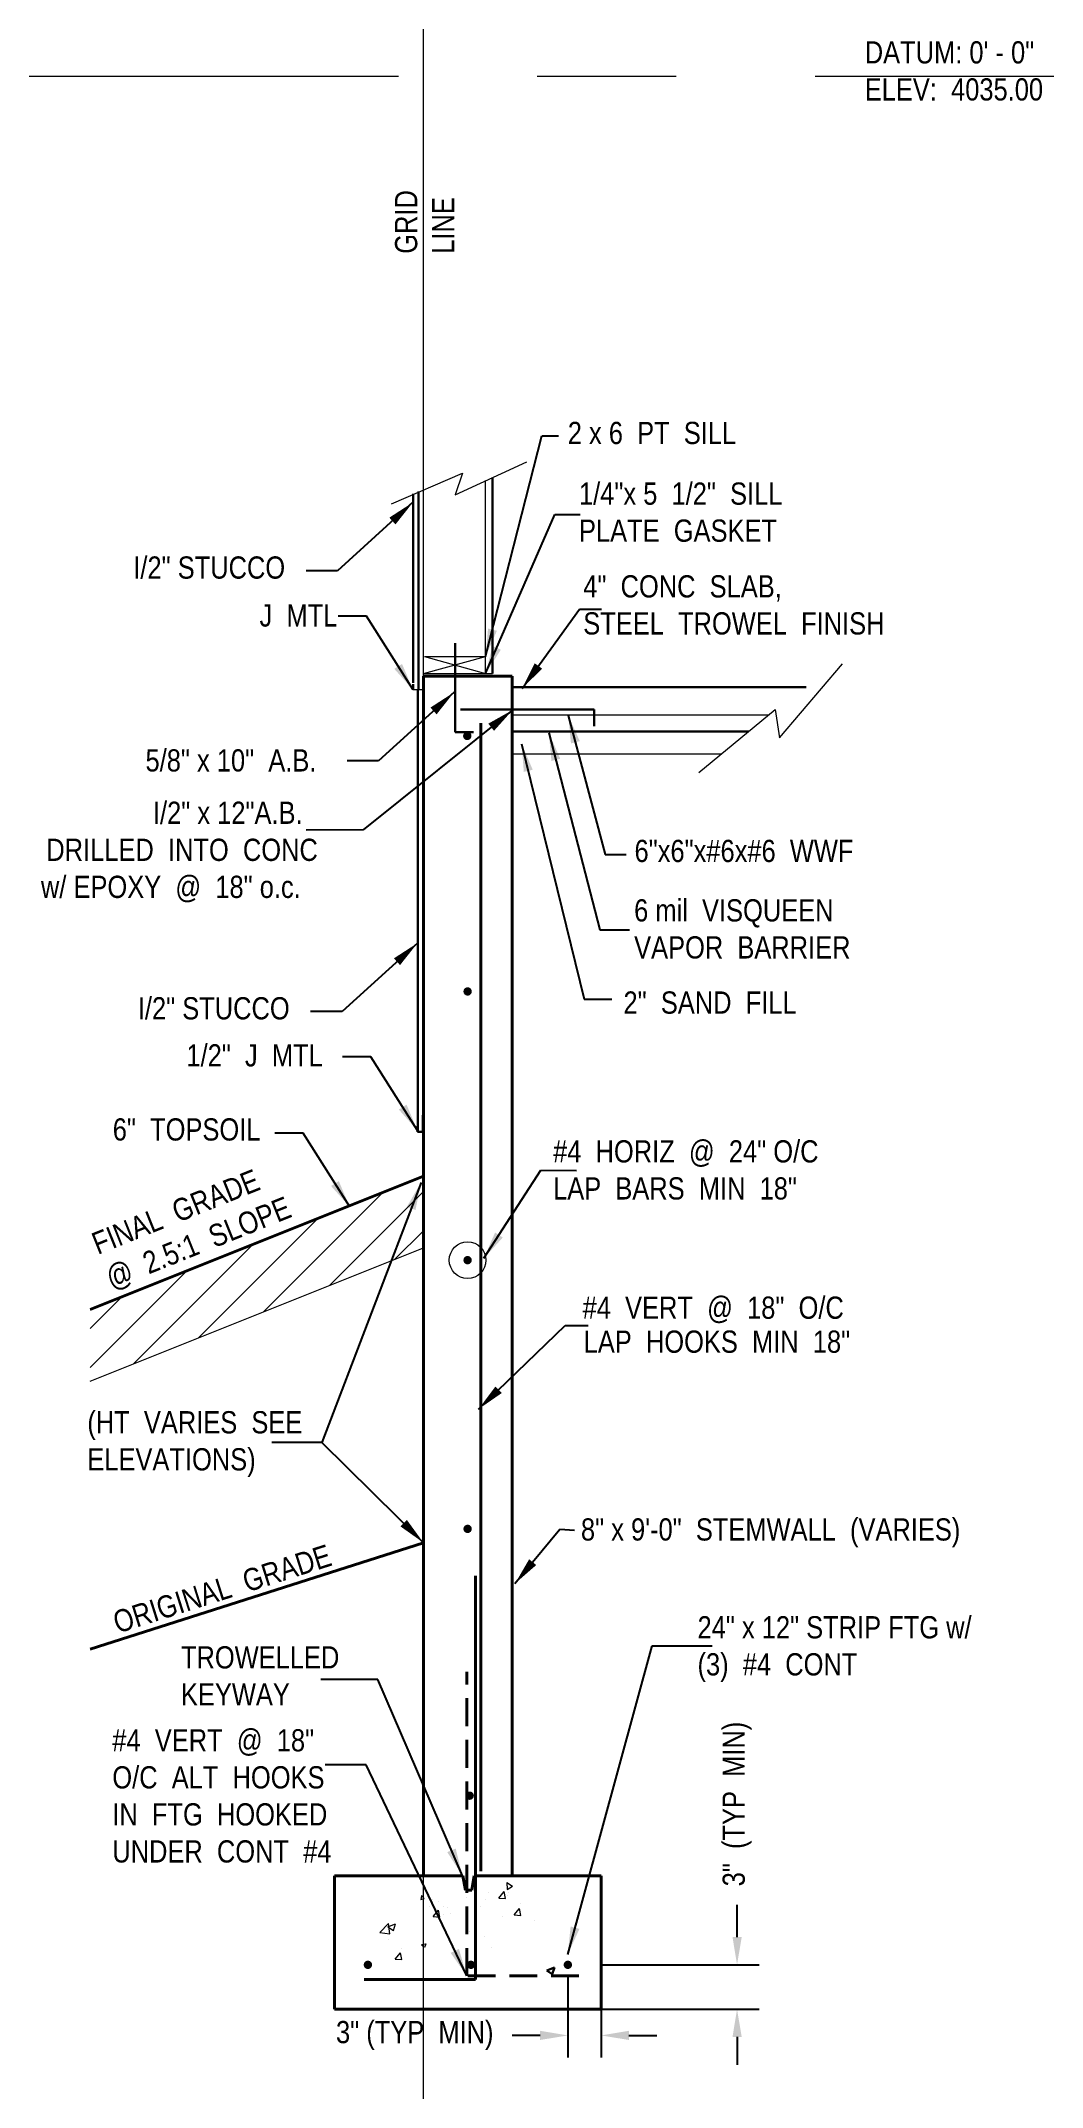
# Model space of a CAD drawing. Header units: inches. Extents: x 2775 to 28360, y 1488 to 9823.
# Drawn here: x 11498.8 to 11588.9, y 1920.8 to 2105 of the extents above; entities that cross this region are included whole.
import ezdxf

# ---------------------------------------------------------------- set-up
doc = ezdxf.new("R2010")
doc.units = ezdxf.units.IN
doc.header["$LTSCALE"] = 0.5
doc.header["$MEASUREMENT"] = 0
doc.header["$PDMODE"] = 1
doc.linetypes.add('CENTER', pattern=[2, 1.25, -0.25, 0.25, -0.25])
doc.linetypes.add('DASHED', pattern=[0.75, 0.5, -0.25])
doc.layers.get('Defpoints').update_dxf_attribs({"linetype": 'CONTINUOUS'})
for name, color, linetype, lineweight in [('CONCRETE', 7, 'CONTINUOUS', 30), ('FOUNDATION', 7, 'CONTINUOUS', 40), ('FOUNDATION TEXT', 7, 'CONTINUOUS', 9), ('LAYOUT', 6, 'CONTINUOUS', 9)]:
    doc.layers.add(name, color=color, linetype=linetype, lineweight=lineweight)
doc.layers.add('FINFRAMING', color=4, linetype='CONTINUOUS')
doc.styles.add('ARCHENT', font='technical.ttf', dxfattribs={"height": 2})
doc.dimstyles.new('ARCHENTLTD', dxfattribs={"dimtxt": 12, "dimasz": 6, "dimexe": 9, "dimexo": 3, "dimgap": 1, "dimtad": 0, "dimdec": 4, "dimzin": 1, "dimdsep": 46, "dimlunit": 4, "dimtxsty": 'ARCHENT', "dimcen": 6, "dimaunit": 1, "dimadec": 5, "dimazin": 0, "dimtfac": 1, "dimtdec": 4, "dimtofl": 0, "dimtmove": 0, "dimatfit": 3, "dimfxl": 1, "dimfrac": 2, "dimtolj": 1, "dimtzin": 0, "dimarcsym": 0})

msp = doc.modelspace()

# ---------------------------------------------------------------- texts
at = {"layer": 'CONCRETE', "color": 7, "linetype": 'Continuous', "lineweight": 9, "ltscale": 0.125, "char_height": 2, "attachment_point": 1, "style": 'ARCHENT'}
for s, insert in [('DATUM: 0\' - 0"\\PELEV:  4035.00', (11572.93634, 2104.94838)), ('1/4"x 5  1/2"  SILL  \\PPLATE  GASKET', (11547.21268, 2065.23036)), ('I/2" STUCCO', (11507.0951, 2058.57393)), ('4"  CONC  SLAB,  \\PSTEEL  TROWEL  FINISH', (11547.5972, 2056.88052)), ('J  MTL', (11518.45966, 2054.26083)), ('5/8" x 10"  A.B.', (11508.19532, 2041.21405)), ('\\pi-14.97;I/2" x 12"A.B. \\P\\pi-24.565;DRILLED  INTO  CONC\\P\\pi-25.05;w/ EPOXY  @  18" o.c.', (11523.83294, 2036.5)), ('6"x6"x#6x#6  WWF', (11552.21224, 2033.06521)), ('I/2" STUCCO', (11507.50247, 2018.90088)), ('6"  TOPSOIL', (11505.24645, 2007.99555))]:
    msp.add_mtext(s, dxfattribs=dict(at, insert=insert))
at = {"layer": 'CONCRETE', "color": 7, "linetype": 'Continuous', "lineweight": 9, "ltscale": 0.125, "insert": (11530.65292, 2085.82119), "char_height": 2, "attachment_point": 1, "rotation": 90, "style": 'ARCHENT'}
msp.add_mtext('GRID\\PLINE', dxfattribs=at)
at = {"layer": 'CONCRETE', "color": 7, "linetype": 'Continuous', "lineweight": 9, "ltscale": 0.125, "char_height": 2, "attachment_point": 1, "style": 'ARCHENT'}
for s, insert, width in [('2 x 6  PT  SILL', (11546.20329, 2070.69002), 19.8125), ('6 mil  VISQUEEN  \\PVAPOR  BARRIER', (11552.1763, 2027.71527), 36.0625), ('2"  SAND  FILL', (11551.21866, 2019.41746), 16.875)]:
    msp.add_mtext(s, dxfattribs=dict(at, insert=insert, width=width))
at = {"layer": 'FOUNDATION TEXT', "color": 7, "linetype": 'Continuous', "lineweight": 9, "ltscale": 0.125, "char_height": 2, "attachment_point": 1, "style": 'ARCHENT'}
for s, insert in [('1/2"  J  MTL', (11511.87733, 2014.66164)), ('TROWELLED\\PKEYWAY', (11511.38577, 1960.47381))]:
    msp.add_mtext(s, dxfattribs=dict(at, insert=insert))
at = {"layer": 'FOUNDATION TEXT', "color": 7, "linetype": 'Continuous', "lineweight": 9, "ltscale": 0.15, "char_height": 2, "attachment_point": 1, "style": 'ARCHENT'}
for s, insert, width in [('#4  HORIZ  @  24" O/C\\PLAP  BARS  MIN  18"', (11544.883, 2006.02014), 30.1875), ('#4  VERT  @  18"\\PO/C  ALT  HOOKS  \\PIN  FTG  HOOKED\\PUNDER  CONT  #4', (11505.20762, 1953.00682), 36.125)]:
    msp.add_mtext(s, dxfattribs=dict(at, insert=insert, width=width))
at = {"layer": 'FOUNDATION TEXT', "color": 7, "linetype": 'Continuous', "lineweight": 9, "ltscale": 0.125, "char_height": 2, "width": 22.375, "attachment_point": 1, "style": 'ARCHENT'}
for s, insert, rotation in [('FINAL  GRADE\\P@  2.5:1  SLOPE', (11503.1542, 1997.55146), 21.8704644), ('ORIGINAL  GRADE', (11505.0811, 1963.51437), 17.6269879)]:
    msp.add_mtext(s, dxfattribs=dict(at, insert=insert, rotation=rotation))
at = {"layer": 'FOUNDATION TEXT', "color": 7, "linetype": 'Continuous', "lineweight": 9, "ltscale": 0.15, "char_height": 2, "attachment_point": 1, "style": 'ARCHENT'}
for s, insert in [('#4  VERT  @  18"  O/C', (11547.54003, 1991.95119)), ('LAP  HOOKS  MIN  18"', (11547.63555, 1988.89358)), ('8" x 9\'-0"  STEMWALL  (VARIES)', (11547.38932, 1971.988))]:
    msp.add_mtext(s, dxfattribs=dict(at, insert=insert))
at = {"layer": 'FOUNDATION TEXT', "color": 7, "linetype": 'Continuous', "lineweight": 9, "ltscale": 0.125, "insert": (11502.96065, 1981.63505), "char_height": 2, "width": 22.375, "attachment_point": 1, "style": 'ARCHENT'}
msp.add_mtext('(HT  VARIES  SEE  ELEVATIONS)', dxfattribs=at)
at = {"layer": 'FOUNDATION TEXT', "color": 7, "linetype": 'Continuous', "lineweight": 9, "ltscale": 0.05, "insert": (11557.88403, 1963.18137), "char_height": 2, "attachment_point": 1, "style": 'ARCHENT'}
msp.add_mtext('24" x 12" STRIP FTG w/\\P(3)  #4  CONT', dxfattribs=at)

# ---------------------------------------------------------------- blocks, each defined once
blk = doc.blocks.new('*D37')
at = {"layer": 'CONCRETE', "color": 0, "lineweight": -2, "ltscale": 1.5}
for p, q in [((11546.21, 1930.8), (11546.21, 1923.44)), ((11549.21, 1930.8), (11549.21, 1923.44)), ((11543.71, 1925.44), (11541.21, 1925.44)), ((11551.71, 1925.44), (11554.21, 1925.44))]:
    blk.add_line(p, q, dxfattribs=at)
at = {"layer": 'CONCRETE', "color": 0, "lineweight": 20, "ltscale": 1.5}
for points in [[(11543.71, 1925.86), (11543.71, 1925.03), (11546.21, 1925.44)], [(11551.71, 1925.86), (11551.71, 1925.03), (11549.21, 1925.44)]]:
    blk.add_solid(points, dxfattribs=at)
at = {"layer": 'Defpoints', "color": 0, "lineweight": 20, "ltscale": 1.5}
for p in [(11546.21, 1931.8), (11549.21, 1931.8), (11549.21, 1925.44)]:
    blk.add_point(p, dxfattribs=at)
at = {"layer": 'CONCRETE', "color": 0, "lineweight": 20, "ltscale": 1.5, "insert": (11532.43, 1925.44), "char_height": 2, "attachment_point": 5, "style": 'ARCHENT'}
blk.add_mtext('\\A1;3" (TYP  MIN)', dxfattribs=at)
blk = doc.blocks.new('*D38')
at = {"layer": 'CONCRETE', "color": 0, "lineweight": -2, "ltscale": 1.5}
for p, q in [((11561.44, 1934.3), (11561.44, 1937.19)), ((11549.21, 1931.8), (11563.44, 1931.8)), ((11549.21, 1927.8), (11563.44, 1927.8)), ((11561.44, 1925.3), (11561.44, 1922.8))]:
    blk.add_line(p, q, dxfattribs=at)
at = {"layer": 'CONCRETE', "color": 0, "lineweight": 20, "ltscale": 1.5}
for points in [[(11561.03, 1934.3), (11561.86, 1934.3), (11561.44, 1931.8)], [(11561.03, 1925.3), (11561.86, 1925.3), (11561.44, 1927.8)]]:
    blk.add_solid(points, dxfattribs=at)
at = {"layer": 'Defpoints', "color": 0, "lineweight": 20, "ltscale": 1.5}
for p in [(11546.21, 1931.8), (11546.21, 1927.8), (11561.44, 1927.8)]:
    blk.add_point(p, dxfattribs=at)
at = {"layer": 'CONCRETE', "color": 0, "lineweight": 20, "ltscale": 1.5, "insert": (11561.44, 1946.27), "char_height": 2, "attachment_point": 5, "rotation": 90, "style": 'ARCHENT'}
blk.add_mtext('\\A1;3"  (TYP  MIN)', dxfattribs=at)

# ---------------------------------------------------------------- dimensions: what is measured, and where the dimension line sits
at = {"layer": 'CONCRETE', "lineweight": 20, "ltscale": 1.5}
dim = msp.add_linear_dim(base=(11561.44311, 1927.79677), p1=(11546.21109, 1931.79677), p2=(11546.21109, 1927.79677), angle=90, text='3"  (TYP  MIN)', dimstyle='ARCHENTLTD', override={"dimtxt": 2, "dimasz": 2.5, "dimexe": 2}, dxfattribs=at)
dim.commit()
dim.dimension.update_dxf_attribs({"geometry": '*D38', "text_midpoint": (11561.44311, 1946.26923), "dimtype": 160})
dim = msp.add_linear_dim(base=(11549.21109, 1925.44409), p1=(11546.21109, 1931.79677), p2=(11549.21109, 1931.79677), text='3" (TYP  MIN)', dimstyle='ARCHENTLTD', override={"dimtxt": 2, "dimasz": 2.5, "dimexe": 2, "dimexo": 1}, dxfattribs=at)
dim.commit()
dim.dimension.update_dxf_attribs({"geometry": '*D37', "text_midpoint": (11532.4263, 1925.44409), "dimtype": 160})

# ---------------------------------------------------------------- hatches: boundary and pattern name
at = {"layer": 'FOUNDATION', "lineweight": 9, "ltscale": 1.5}
h = msp.add_hatch(dxfattribs=at)
h.set_pattern_fill('ANSI31', color=3, scale=20, style=0)
h.paths.add_polyline_path([(11533.21109, 1996.33457), (11533.21109, 2002.79677), (11503.21109, 1990.79677), (11503.21109, 1984.33457)])

# ---------------------------------------------------------------- linework, layer by layer
at = {"layer": 'CONCRETE', "color": 7, "lineweight": 9, "ltscale": 0.25}
for p, q in [((11536.05603, 2064.13144), (11542.52774, 2067.10415)), ((11530.32839, 2063.31399), (11536.72552, 2066.06373)), ((11536.72552, 2066.06373), (11536.05603, 2064.13144)), ((11533.21109, 2048.04677), (11538.80686, 2049.56006)), ((11533.32172, 2049.5578), (11538.80686, 2048.04838)), ((11565.25453, 2042.25302), (11570.93073, 2048.90161)), ((11558.01262, 2039.12421), (11564.86306, 2044.79514)), ((11564.86306, 2044.79514), (11565.25453, 2042.25302))]:
    msp.add_line(p, q, dxfattribs=at)
at = {"layer": 'CONCRETE', "color": 7, "lineweight": 20, "ltscale": 0.25}
for p, q in [((11538.80686, 2048.04838), (11538.80686, 2065.39501)), ((11533.21109, 2048.04677), (11533.21109, 2064.55309))]:
    msp.add_line(p, q, dxfattribs=at)
at = {"layer": 'CONCRETE', "color": 7, "lineweight": 30, "ltscale": 0.25}
for p, q in [((11539.43186, 2048.04838), (11539.43186, 2065.68209)), ((11536.53999, 2044.8024), (11548.57184, 2044.8024)), ((11548.57184, 2044.8024), (11548.57184, 2043.3024))]:
    msp.add_line(p, q, dxfattribs=at)
at = {"layer": 'CONCRETE', "color": 7, "linetype": 'Continuous', "lineweight": 30, "ltscale": 0.25}
for p, q in [((11532.27416, 2064.19791), (11532.27416, 2047.18714)), ((11532.71109, 2046.56214), (11532.71109, 2006.79226))]:
    msp.add_line(p, q, dxfattribs=at)
at = {"layer": 'CONCRETE', "color": 7, "linetype": 'Continuous', "ltscale": 1.5}
msp.add_line((11532.77416, 2064.41283), (11532.77416, 2046.56214), dxfattribs=at)
at = {"layer": 'CONCRETE', "color": 7, "linetype": 'Continuous', "lineweight": 30, "ltscale": 0.125}
for p, q in [((11536.077, 2050.75541), (11536.077, 2042.75541)), ((11532.27416, 2046.56214), (11532.27416, 2047.06214)), ((11536.077, 2042.75541), (11537.71866, 2042.75541)), ((11533.1715, 2008.29226), (11533.1715, 2006.79226)), ((11532.6715, 2006.79226), (11532.6715, 2007.29226)), ((11533.1715, 2006.79226), (11532.6715, 2006.79226))]:
    msp.add_line(p, q, dxfattribs=at)
at = {"layer": 'CONCRETE', "color": 7, "linetype": 'Continuous', "lineweight": 20, "ltscale": 0.125}
for p, q in [((11533.32172, 2049.5578), (11538.80686, 2049.55938)), ((11533.21109, 2046.56214), (11532.27416, 2046.56214))]:
    msp.add_line(p, q, dxfattribs=at)
at = {"layer": 'CONCRETE', "color": 7, "linetype": 'Continuous', "lineweight": 9, "ltscale": 0.125}
msp.add_line((11533.21109, 2048.04677), (11539.43186, 2048.04856), dxfattribs=at)
at = {"layer": 'CONCRETE', "color": 7, "linetype": 'Continuous', "lineweight": 40, "ltscale": 0.15}
msp.add_line((11538.3775, 2043.55042), (11538.3775, 1940.21553), dxfattribs=at)
at = {"layer": 'CONCRETE', "color": 7, "linetype": 'Continuous', "lineweight": 20}
msp.add_line((11560.01174, 2040.77913), (11541.21109, 2040.77913), dxfattribs=at)
at = {"layer": 'CONCRETE', "color": 7, "linetype": 'Continuous', "lineweight": 40, "ltscale": 1.5}
for p, q in [((11537.88752, 1930.46473), (11537.88752, 1966.79957)), ((11527.88752, 1930.47), (11537.88752, 1930.47))]:
    msp.add_line(p, q, dxfattribs=at)
at = {"layer": 'CONCRETE', "color": 7, "linetype": 'DASHED', "lineweight": 40, "ltscale": 10}
for p, q in [((11537.10887, 1930.7915), (11537.10887, 1958.16926)), ((11547.21109, 1930.79677), (11537.10887, 1930.7915))]:
    msp.add_line(p, q, dxfattribs=at)
at = {"layer": 'CONCRETE', "lineweight": 9, "ltscale": 1.5}
for p, q in [((11533.03621, 1938.02854), (11532.98635, 1937.68811)), ((11532.98635, 1937.68811), (11533.26885, 1937.77945)), ((11540.72354, 1939.19221), (11540.75369, 1938.5897)), ((11540.75369, 1938.5897), (11541.221, 1938.87588)), ((11533.02527, 1933.61223), (11533.43032, 1933.68453)), ((11533.43032, 1933.68453), (11533.29291, 1933.35204))]:
    msp.add_line(p, q, dxfattribs=at)
at = {"layer": 'CONCRETE', "color": 7, "linetype": 'Continuous', "lineweight": 9, "ltscale": 3}
for p, q in [((11534.0224, 1937.70352), (11534.0224, 1937.70352)), ((11539.99061, 1937.80901), (11540.4727, 1938.38354)), ((11539.99061, 1937.80901), (11540.58833, 1937.75672)), ((11540.5882, 1937.75669), (11540.47258, 1938.38352)), ((11540.73056, 1939.20151), (11541.22798, 1938.86599)), ((11540.81367, 1938.0168), (11540.81367, 1938.0168)), ((11540.88461, 1938.33207), (11540.88461, 1938.33207)), ((11533.7792, 1937.04565), (11533.7792, 1937.04565)), ((11534.08232, 1936.15015), (11534.56441, 1936.72468)), ((11534.08232, 1936.15015), (11534.68004, 1936.09786)), ((11534.6799, 1936.09784), (11534.56428, 1936.72466)), ((11534.5939, 1937.50388), (11534.5939, 1937.50388)), ((11534.98181, 1937.01575), (11534.98181, 1937.01575)), ((11534.99531, 1936.36828), (11534.99531, 1936.36828)), ((11540.33353, 1936.14273), (11540.33353, 1936.14273)), ((11541.37813, 1936.28709), (11541.86022, 1936.86162)), ((11541.37813, 1936.28709), (11541.97584, 1936.2348)), ((11541.97571, 1936.23477), (11541.86008, 1936.8616)), ((11541.93873, 1937.27529), (11541.93873, 1937.27529)), ((11543.20982, 1935.82113), (11543.20982, 1935.82113)), ((11529.30103, 1934.71678), (11530.07991, 1935.52854)), ((11529.30103, 1934.71678), (11530.19039, 1934.57885)), ((11530.00699, 1935.22784), (11530.70717, 1935.49661)), ((11530.00699, 1935.22784), (11530.50441, 1934.89232)), ((11530.19025, 1934.57885), (11530.07977, 1935.52855)), ((11530.0901, 1934.04313), (11530.0901, 1934.04313)), ((11530.50428, 1934.8923), (11530.70704, 1935.49659)), ((11530.65456, 1932.31342), (11531.13665, 1932.88795)), ((11530.65456, 1932.31342), (11531.25227, 1932.26113)), ((11531.25214, 1932.2611), (11531.13651, 1932.88793)), ((11531.21516, 1933.30162), (11531.21516, 1933.30162))]:
    msp.add_line(p, q, dxfattribs=at)
at = {"layer": 'CONCRETE', "color": 7, "linetype": 'Continuous', "ltscale": 3}
for p, q in [((11537.09729, 1937.83346), (11537.09729, 1937.83346)), ((11538.83026, 1937.68583), (11538.83026, 1937.68583)), ((11539.07346, 1938.34371), (11539.07346, 1938.34371)), ((11535.39468, 1936.98238), (11535.39468, 1936.98238)), ((11535.62322, 1936.44384), (11535.62322, 1936.44384)), ((11538.34402, 1937.05964), (11538.34402, 1937.05964)), ((11537.37796, 1934.82008), (11537.37796, 1934.82008)), ((11538.70867, 1934.3569), (11538.70867, 1934.3569)), ((11539.30803, 1933.33117), (11539.30803, 1933.33117)), ((11544.3094, 1931.29337), (11545.00959, 1931.56215)), ((11544.3094, 1931.29337), (11544.80682, 1930.95786)), ((11544.80669, 1930.95784), (11545.00946, 1931.56213))]:
    msp.add_line(p, q, dxfattribs=at)
at = {"layer": 'CONCRETE', "color": 1, "linetype": 'Continuous', "ltscale": 1.5, "const_width": 0.375}
for points in [[(11537.3458, 2042.41427, -1), (11536.9708, 2042.41427, -1)], [(11537.37503, 2019.41427, -1), (11537.00003, 2019.41427, -1)], [(11537.37471, 1995.22677, -1), (11536.99971, 1995.22677, -1)], [(11537.37471, 1971.03927, -1), (11536.99971, 1971.03927, -1)], [(11537.56136, 1947.02137, -1), (11537.18636, 1947.02137, -1)]]:
    msp.add_lwpolyline(points, format="xyb", close=True, dxfattribs=at)
at = {"layer": 'CONCRETE', "color": 7, "linetype": 'Continuous', "ltscale": 1.5, "const_width": 0.375}
for points in [[(11528.02359, 1931.79677, 1), (11528.39859, 1931.79677, 1)], [(11537.67532, 1931.79677, -1), (11537.30032, 1931.79677, -1)], [(11546.39859, 1931.79677, -1), (11546.02359, 1931.79677, -1)]]:
    msp.add_lwpolyline(points, format="xyb", close=True, dxfattribs=at)
at = {"layer": 'FINFRAMING', "color": 7, "linetype": 'Continuous', "lineweight": 9, "ltscale": 0.25}
for p, q in [((11533.28563, 1937.77937), (11533.03563, 1938.02937)), ((11533.28563, 1933.35995), (11533.03563, 1933.60995))]:
    msp.add_line(p, q, dxfattribs=at)
at = {"layer": 'FOUNDATION', "ltscale": 1.5}
for p, q in [((11533.21109, 2047.79677), (11541.21109, 2047.79677)), ((11533.21109, 1939.79677), (11533.21109, 2047.79677)), ((11541.21109, 1939.79677), (11541.21109, 2047.79677)), ((11525.21109, 1939.79677), (11536.76874, 1939.79677)), ((11525.21109, 1939.79677), (11525.21109, 1927.79677)), ((11537.77256, 1939.79677), (11549.21109, 1939.79677)), ((11549.21109, 1939.79677), (11549.21109, 1927.79677)), ((11525.21109, 1927.79677), (11549.21109, 1927.79677))]:
    msp.add_line(p, q, dxfattribs=at)
at = {"layer": 'FOUNDATION', "lineweight": 30, "ltscale": 1.5}
for p, q in [((11541.21109, 2046.8024), (11567.67329, 2046.8024)), ((11541.21109, 2042.8024), (11562.45584, 2042.8024))]:
    msp.add_line(p, q, dxfattribs=at)
at = {"layer": 'FOUNDATION', "lineweight": 9, "ltscale": 1.5}
msp.add_line((11541.21109, 2044.3024), (11564.26782, 2044.3024), dxfattribs=at)
at = {"layer": 'FOUNDATION', "color": 3, "ltscale": 1.5}
msp.add_line((11503.21109, 1990.79677), (11533.21109, 2002.79677), dxfattribs=at)
at = {"layer": 'FOUNDATION', "color": 3, "lineweight": 20, "ltscale": 1.5}
msp.add_line((11503.21109, 1984.33457), (11533.21109, 1996.33457), dxfattribs=at)
at = {"layer": 'FOUNDATION', "color": 6, "ltscale": 1.5}
msp.add_line((11503.21109, 1960.19677), (11533.21109, 1969.79677), dxfattribs=at)
at = {"layer": 'FOUNDATION', "color": 7, "linetype": 'Continuous', "ltscale": 0.5}
for p, q in [((11536.9839, 1938.52821), (11536.76874, 1939.79677)), ((11537.56128, 1938.52863), (11537.77638, 1939.79677))]:
    msp.add_line(p, q, dxfattribs=at)
at = {"layer": 'FOUNDATION', "color": 7, "linetype": 'Continuous', "ltscale": 0.125}
msp.add_line((11536.9839, 1938.52821), (11537.56128, 1938.52863), dxfattribs=at)
at = {"layer": 'FOUNDATION TEXT', "color": 7, "linetype": 'Continuous', "ltscale": 0.15}
msp.add_circle((11537.18721, 1995.22677), 1.64903, dxfattribs=at)
at = {"layer": 'LAYOUT', "color": 1, "linetype": 'CENTER', "lineweight": 9, "ltscale": 100}
for p, q in [((11533.21109, 2047.79677), (11533.21109, 2432.3433)), ((11268.46182, 2101.79677), (14912.48077, 2101.79677)), ((11533.21109, 1487.75827), (11533.21109, 2047.79677))]:
    msp.add_line(p, q, dxfattribs=at)

msp.set_redraw_order([(e.dxf.handle, doc.entitydb.next_handle()) for e in msp.query("TEXT MTEXT ATTDEF DIMENSION ARC_DIMENSION")])  # texts and dimensions are drawn at this point

# ---------------------------------------------------------------- leaders
at = {"layer": 'CONCRETE', "color": 7, "linetype": 'Continuous', "lineweight": 9, "ltscale": 0.125}
for points in [[(11538.80686, 2049.56006), (11543.87157, 2069.43135), (11545.35423, 2069.43135)], [(11532.68153, 2006.88909), (11528.48597, 2013.52129), (11525.93287, 2013.52129)], [(11526.58065, 2000.01332), (11522.38508, 2006.64553), (11519.83199, 2006.64553)]]:
    msp.add_leader(points, dimstyle='ARCHENTLTD', override={"dimasz": 2.5, "dimgap": 2, "dimtad": 0}, dxfattribs=at)
at = {"layer": 'CONCRETE', "color": 7, "lineweight": 9, "ltscale": 0.25}
for points in [[(11532.27111, 2063.44429), (11525.48012, 2057.2777), (11522.64663, 2057.2777)], [(11535.96863, 2046.34391), (11529.17764, 2040.17733), (11526.34415, 2040.17733)], [(11541.25789, 2044.76349), (11527.78879, 2033.964), (11522.65121, 2033.94214)], [(11532.67848, 2023.77123), (11525.88749, 2017.60465), (11523.05401, 2017.60465)]]:
    msp.add_leader(points, dimstyle='ARCHENTLTD', override={"dimasz": 2.5, "dimgap": 2, "dimtad": 0}, dxfattribs=at)
at = {"layer": 'CONCRETE', "color": 7, "linetype": 'Continuous', "lineweight": 20, "ltscale": 0.125}
for points in [[(11538.80686, 2048.04838), (11545.03999, 2062.35964), (11547.32254, 2062.35964)], [(11542.09467, 2046.68854), (11547.2489, 2053.82515), (11549.23699, 2053.82515)], [(11544.50129, 2042.68039), (11549.08038, 2024.97561), (11551.76806, 2024.97561)], [(11546.24464, 2044.2594), (11549.57813, 2031.73924), (11551.46947, 2031.73924)], [(11542.05067, 2041.70578), (11547.68672, 2018.70931), (11550.17538, 2018.70931)]]:
    msp.add_leader(points, dimstyle='ARCHENTLTD', override={"dimasz": 2.5, "dimgap": 2, "dimtad": 0}, dxfattribs=at)
at = {"layer": 'CONCRETE', "color": 7, "linetype": 'Continuous', "ltscale": 0.125}
msp.add_leader([(11532.27416, 2046.56214), (11528.0786, 2053.19434), (11525.5255, 2053.19434)], dimstyle='ARCHENTLTD', override={"dimasz": 2.5, "dimgap": 2, "dimtad": 0}, dxfattribs=at)
at = {"layer": 'FOUNDATION TEXT', "color": 7, "linetype": 'Continuous', "lineweight": 9, "ltscale": 0.125}
for points in [[(11533.00121, 2002.22912), (11524.07538, 1978.80806), (11519.57377, 1978.80806)], [(11533.21109, 1969.79677), (11524.07538, 1978.80806), (11519.57377, 1978.80806)]]:
    msp.add_leader(points, dimstyle='ARCHENTLTD', override={"dimasz": 2.5, "dimgap": 2, "dimtad": 0}, dxfattribs=at)
at = {"layer": 'FOUNDATION TEXT', "color": 7, "linetype": 'Continuous', "ltscale": 0.15}
for points in [[(11538.64757, 1995.39456), (11543.78366, 2003.31889), (11546.98394, 2003.30366)], [(11538.17866, 1981.82511), (11545.96417, 1989.34009), (11548.02886, 1989.34009)], [(11541.4527, 1966.11602), (11545.49164, 1971.00544), (11546.81203, 1970.92786)]]:
    msp.add_leader(points, dimstyle='ARCHENTLTD', override={"dimasz": 2.5, "dimgap": 2, "dimtad": 0}, dxfattribs=at)
at = {"layer": 'FOUNDATION TEXT', "color": 7, "linetype": 'Continuous', "lineweight": 9, "ltscale": 0.05}
msp.add_leader([(11546.19746, 1932.72935), (11553.79043, 1960.49888), (11559.19419, 1960.49888)], dimstyle='ARCHENTLTD', override={"dimasz": 2.5, "dimgap": 2, "dimtad": 0}, dxfattribs=at)
at = {"layer": 'FOUNDATION TEXT', "color": 7, "lineweight": 20, "ltscale": 0.25}
for points in [[(11536.72605, 1939.80731), (11529.09917, 1957.47771), (11523.9895, 1957.47771)], [(11537.10887, 1930.7915), (11528.06946, 1949.80019), (11524.36397, 1949.80019)]]:
    msp.add_leader(points, dimstyle='ARCHENTLTD', override={"dimasz": 2.5, "dimgap": 2, "dimtad": 0}, dxfattribs=at)

doc.saveas('drawing.dxf')
